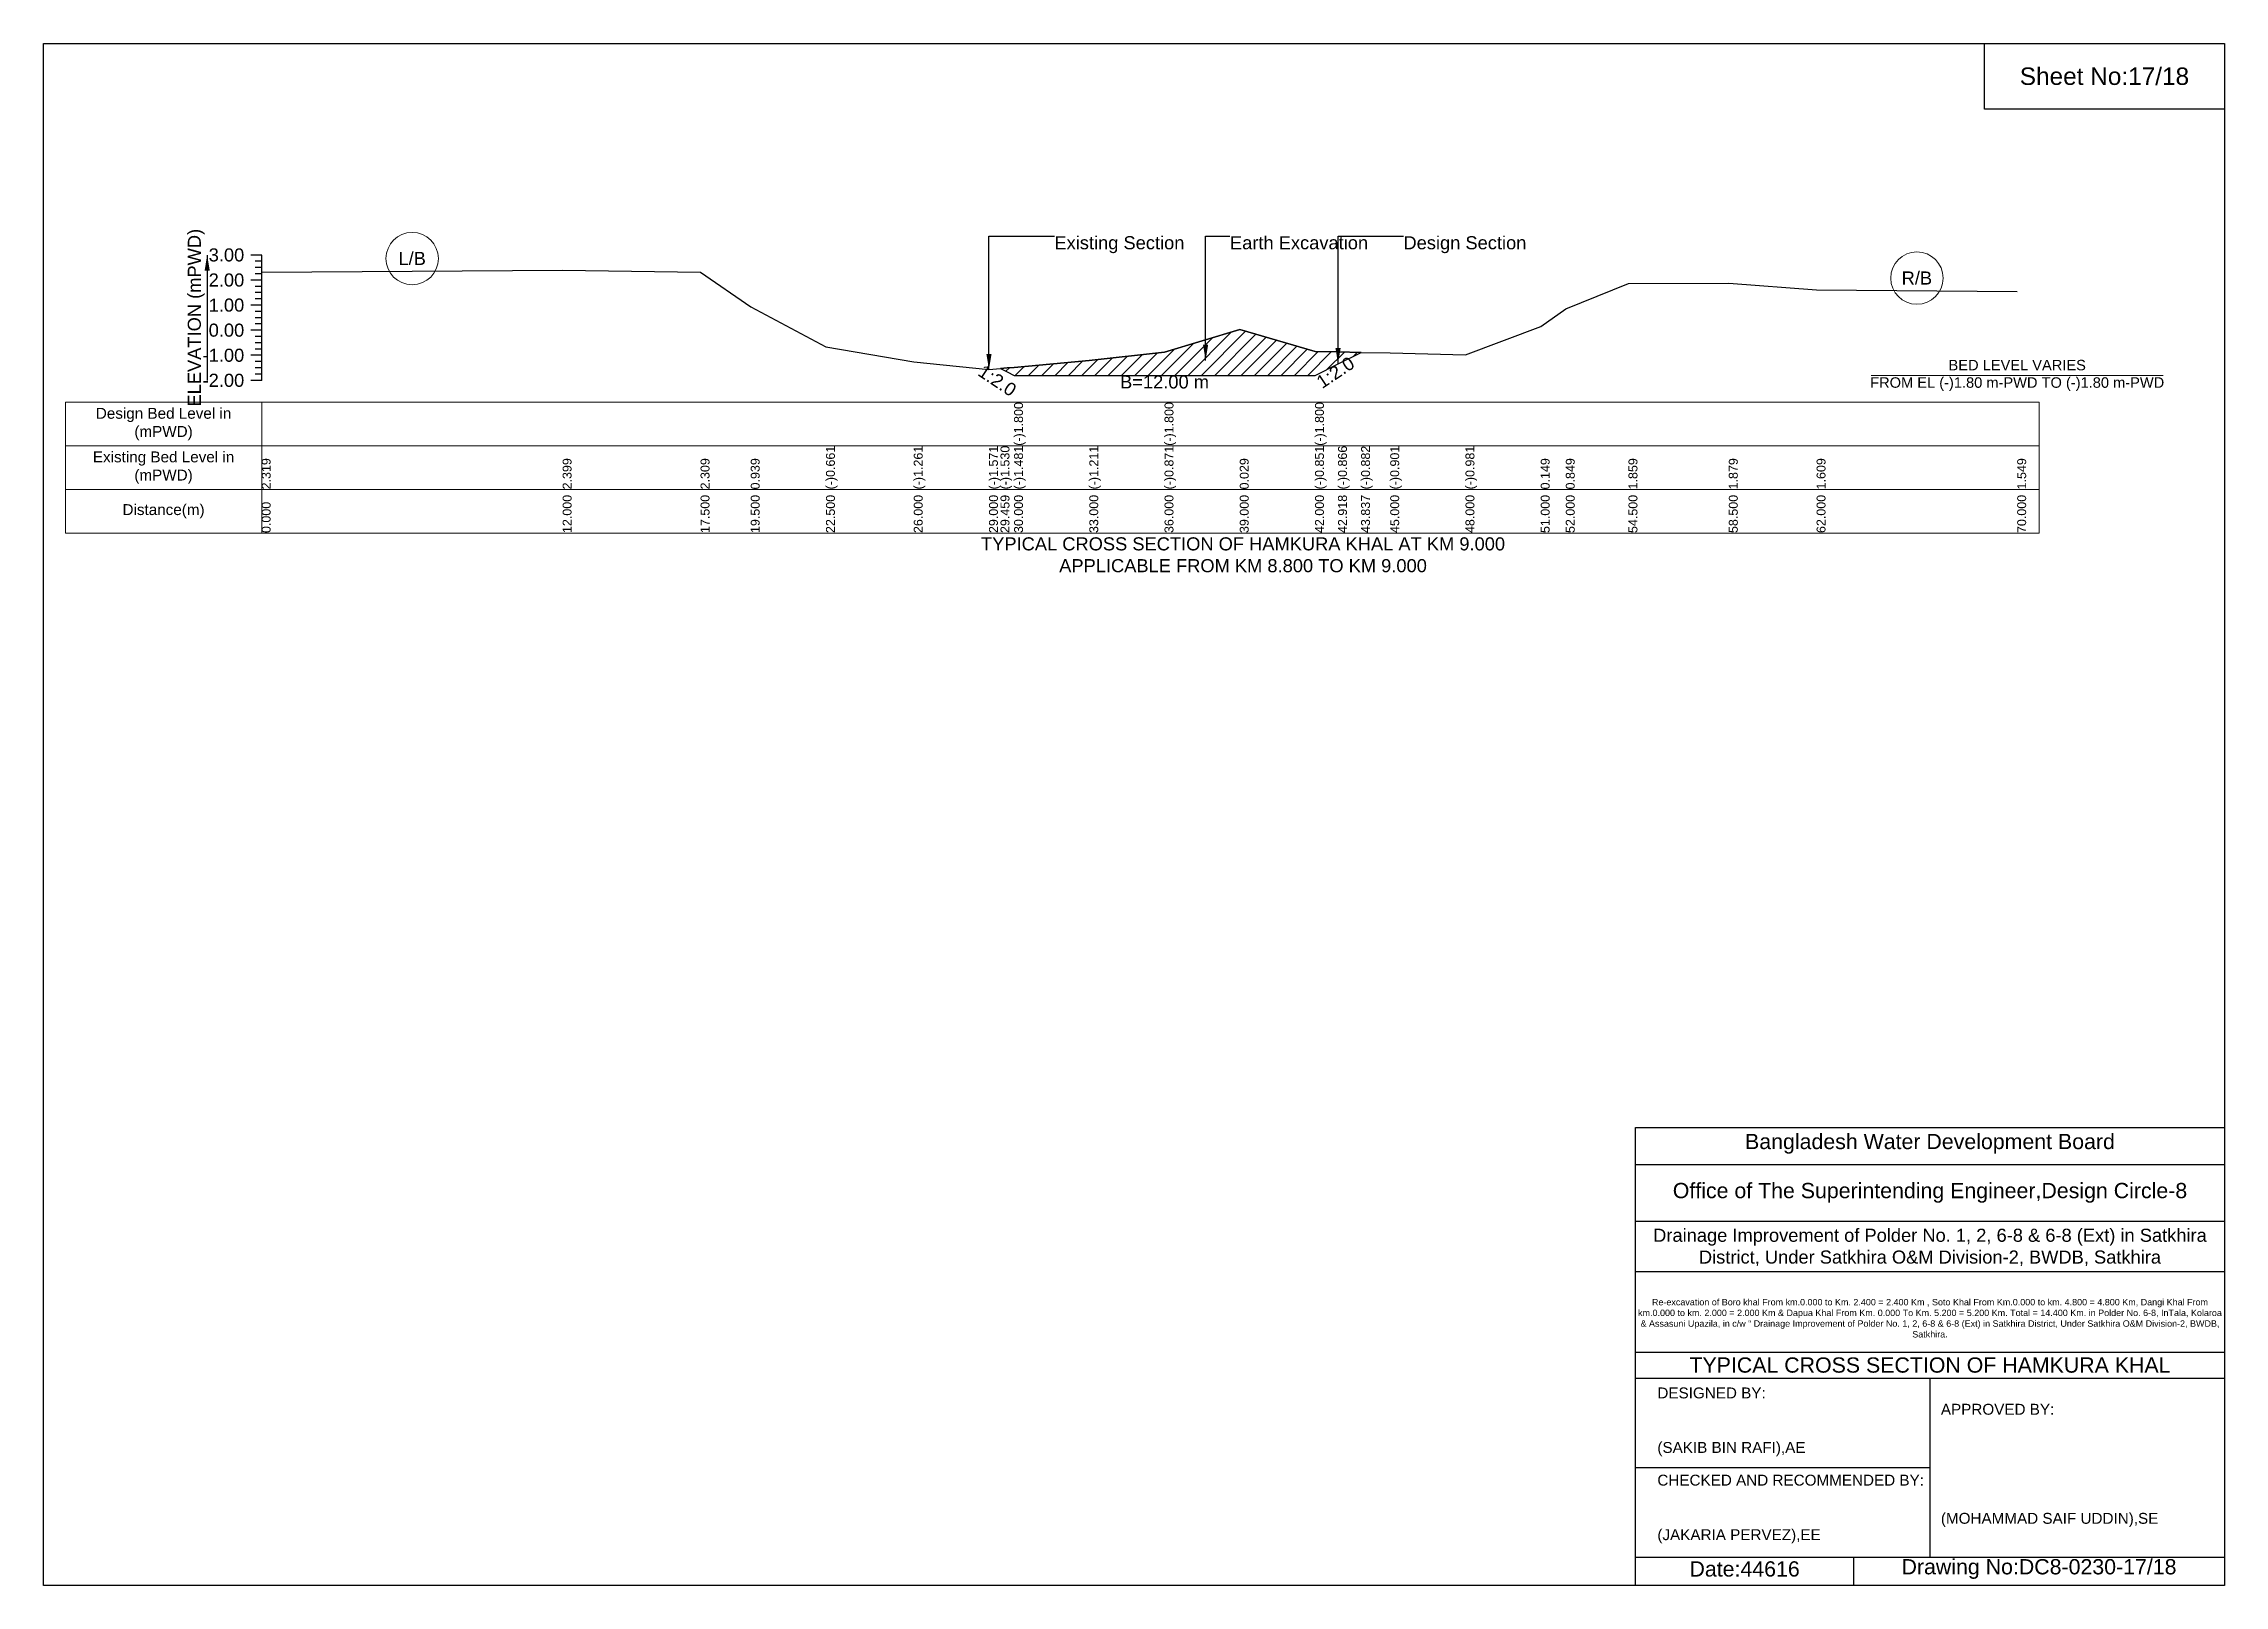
# Model space of a CAD drawing. Header units: inches. Extents: x 91000 to 278000, y -5656 to 20000.
# Drawn here: x 260000 to 268000, y 14344 to 20000 of the extents above; entities that cross this region are included whole.
import ezdxf

# ---------------------------------------------------------------- set-up
doc = ezdxf.new("R2010")
doc.units = ezdxf.units.IN
doc.header["$LTSCALE"] = 7
doc.header["$MEASUREMENT"] = 0
for name, color, linetype, lineweight in [('Cross section Data Border', 7, 'Continuous', 9), ('Cross Section Labels', 7, 'Continuous', 9), ('Existing_Bed_Level for Xsection', 7, 'Continuous', 25)]:
    doc.layers.add(name, color=color, linetype=linetype, lineweight=lineweight)
doc.styles.get("Standard").update_dxf_attribs({"font": 'arial.ttf'})
doc.dimstyles.get("Standard").update_dxf_attribs({"dimtxt": 0.18, "dimasz": 0.18, "dimexe": 0.18, "dimexo": 0.0625, "dimgap": 0.09, "dimtad": 0, "dimtih": 1, "dimtoh": 1, "dimdec": 4, "dimzin": 0, "dimdsep": 46, "dimtxsty": 'Standard', "dimcen": 0.09, "dimadec": 0, "dimazin": 0, "dimtfac": 1, "dimtdec": 4, "dimtofl": 0, "dimtmove": 0, "dimatfit": 3, "dimfxl": 1, "dimtolj": 1, "dimtzin": 0, "dimarcsym": 0})

msp = doc.modelspace()

# ---------------------------------------------------------------- texts
at = {"attachment_point": 5}
for s, insert, char_height in [('Sheet No:17/18', (267560, 19880), 64), ('Bangladesh Water Development Board', (266920, 15964), 56), ('Office of The Superintending Engineer,Design Circle-8', (266920, 15784), 56)]:
    msp.add_mtext(s, dxfattribs=dict(at, insert=insert, char_height=char_height))
for s, insert, char_height, width, attachment_point in [('Drainage Improvement of Polder No. 1, 2, 6-8 & 6-8 (Ext) in Satkhira District, Under Satkhira O&M Division-2, BWDB, Satkhira', (266920, 15584), 48, 2240, 5), ('Re-excavation of Boro khal From km.0.000 to Km. 2.400 = 2.400 Km , Soto Khal From Km.0.000 to km. 4.800 = 4.800 Km, Dangi Khal From km.0.000 to km. 2.000 = 2.000 Km & Dapua Khal From Km. 0.000 To Km. 5.200 = 5.200 Km. Total = 14.400 Km. in Polder No. 6-8, InTala, Kolaroa & Assasuni Upazila, in c/w “ Drainage Improvement of Polder No. 1, 2, 6-8 & 6-8 (Ext) in Satkhira District, Under Satkhira O&M Division-2, BWDB, Satkhira.', (266920, 15324), 23.565, 2160, 5), ('TYPICAL CROSS SECTION OF HAMKURA KHAL', (266920, 15152), 56, 2240, 5), ('DESIGNED BY:^J^J^J(SAKIB BIN RAFI),AE', (265920, 14944), 40, 1120, 4), ('APPROVED BY:^J^J^J^J^J^J(MOHAMMAD SAIF UDDIN),SE', (266960, 14784), 40, 1120, 4), ('CHECKED AND RECOMMENDED BY:^J^J^J(JAKARIA PERVEZ),EE', (265920, 14624), 40, 1120, 4), ('Date:44616', (266240, 14404), 56, 1120, 5), ('Drawing No:DC8-0230-17/18', (267320, 14404), 56, 1760, 5)]:
    msp.add_mtext(s, dxfattribs=dict(insert=insert, char_height=char_height, width=width, attachment_point=attachment_point))
at = {"layer": 'Cross section Data Border', "char_height": 40, "width": 640, "attachment_point": 5}
for s, insert in [('Design Bed Level in (mPWD)', (260440, 18604.5)), ('Existing Bed Level in (mPWD)', (260440, 18444.5)), ('Distance(m)', (260440, 18284.5))]:
    msp.add_mtext(s, dxfattribs=dict(at, insert=insert))
at = {"layer": 'Cross Section Labels'}
for s, insert, char_height, attachment_point in [('Existing Section', (263708, 19293.5), 48, 1), ('Earth Excavation', (264352, 19293.5), 48, 1), ('Design Section', (264988.5, 19293.5), 48, 1), ('L/B', (261352, 19211.6), 48, 5), ('R/B', (266872, 19139.8), 48, 5), ('BED LEVEL VARIES ^JFROM EL (-)1.80 m-PWD TO (-)1.80 m-PWD', (267240, 18782.9), 38.4, 5), ('B=12.00 m', (264112, 18782.9), 48, 2), ('TYPICAL CROSS SECTION OF HAMKURA KHAL AT KM 9.000^JAPPLICABLE FROM KM 8.800 TO KM 9.000', (264400, 18124.5), 48, 5)]:
    msp.add_mtext(s, dxfattribs=dict(at, insert=insert, char_height=char_height, attachment_point=attachment_point))
at = {"layer": 'Cross Section Labels', "char_height": 48, "attachment_point": 2}
for insert, rotation in [((263512.1, 18783.9), 326.30993), ((264725.5, 18813.7), 33.69007)]:
    msp.add_mtext('1:2.0', dxfattribs=dict(at, insert=insert, rotation=rotation))
at = {"layer": 'Existing_Bed_Level for Xsection', "rotation": 90}
for s, insert, char_height, attachment_point in [('ELEVATION (mPWD)', (260560, 18994.5), 48, 5), ('(-)1.800', (263560, 18524.5), 32.8, 1), ('(-)1.800', (264112, 18524.5), 32.8, 1), ('(-)1.800', (264664, 18524.5), 32.8, 1), ('(-)0.661', (262870, 18364.5), 32.8, 1), ('(-)1.261', (263192, 18364.5), 32.8, 1), ('(-)1.571', (263468, 18364.5), 32.8, 1), ('(-)1.530', (263510.3, 18364.5), 32.8, 1), ('(-)1.481', (263560, 18364.5), 32.8, 1), ('(-)1.211', (263836, 18364.5), 32.8, 1), ('(-)0.871', (264112, 18364.5), 32.8, 1), ('(-)0.851', (264664, 18364.5), 32.8, 1), ('(-)0.866', (264748.5, 18364.5), 32.8, 1), ('(-)0.882', (264833, 18364.5), 32.8, 1), ('(-)0.901', (264940, 18364.5), 32.8, 1), ('(-)0.981', (265216, 18364.5), 32.8, 1), ('2.319', (260800, 18364.5), 32.8, 1), ('2.399', (261904, 18364.5), 32.8, 1), ('2.309', (262410, 18364.5), 32.8, 1), ('0.939', (262594, 18364.5), 32.8, 1), ('0.029', (264388, 18364.5), 32.8, 1), ('0.149', (265492, 18364.5), 32.8, 1), ('0.849', (265584, 18364.5), 32.8, 1), ('1.859', (265814, 18364.5), 32.8, 1), ('1.879', (266182, 18364.5), 32.8, 1), ('1.609', (266504, 18364.5), 32.8, 1), ('1.549', (267240, 18364.5), 32.8, 1), ('12.000', (261904, 18204.5), 32.8, 1), ('17.500', (262410, 18204.5), 32.8, 1), ('19.500', (262594, 18204.5), 32.8, 1), ('22.500', (262870, 18204.5), 32.8, 1), ('26.000', (263192, 18204.5), 32.8, 1), ('29.000', (263468, 18204.5), 32.8, 1), ('29.459', (263510.3, 18204.5), 32.8, 1), ('30.000', (263560, 18204.5), 32.8, 1), ('33.000', (263836, 18204.5), 32.8, 1), ('36.000', (264112, 18204.5), 32.8, 1), ('39.000', (264388, 18204.5), 32.8, 1), ('42.000', (264664, 18204.5), 32.8, 1), ('42.918', (264748.5, 18204.5), 32.8, 1), ('43.837', (264833, 18204.5), 32.8, 1), ('45.000', (264940, 18204.5), 32.8, 1), ('48.000', (265216, 18204.5), 32.8, 1), ('51.000', (265492, 18204.5), 32.8, 1), ('52.000', (265584, 18204.5), 32.8, 1), ('54.500', (265814, 18204.5), 32.8, 1), ('58.500', (266182, 18204.5), 32.8, 1), ('62.000', (266504, 18204.5), 32.8, 1), ('70.000', (267240, 18204.5), 32.8, 1), ('0.000', (260800, 18204.5), 32.8, 1)]:
    msp.add_mtext(s, dxfattribs=dict(at, insert=insert, char_height=char_height, attachment_point=attachment_point))
at = {"layer": 'Existing_Bed_Level for Xsection', "char_height": 48, "attachment_point": 6}
for s, insert in [('3.00', (260736, 19224.5)), ('2.00', (260736, 19132.5)), ('1.00', (260736, 19040.5)), ('0.00', (260736, 18948.5)), ('-1.00', (260736, 18856.5)), ('-2.00', (260736, 18764.5))]:
    msp.add_mtext(s, dxfattribs=dict(at, insert=insert))

# ---------------------------------------------------------------- hatches: boundary and pattern name
at = {"layer": 'Existing_Bed_Level for Xsection'}
h = msp.add_hatch(dxfattribs=at)
h.set_pattern_fill('ANSI31', color=256, scale=276, style=0)
h.paths.add_polyline_path([(263510.3, 18807.8), (263535.1, 18795.4), (263560, 18782.9), (263836, 18782.9), (264112, 18782.9), (264388, 18782.9), (264664, 18782.9), (264748.5, 18825.2), (264833, 18867.4), (264748.5, 18868.8), (264664, 18870.2), (264388, 18951.2), (264112, 18868.4), (263836, 18837.1), (263560, 18812.3), (263535.1, 18810)])

# ---------------------------------------------------------------- linework, layer by layer
for points in [[(260000, 20000), (268000, 20000), (268000, 14344), (260000, 14344)], [(267120, 20000), (268000, 20000), (268000, 19760), (267120, 19760)]]:
    msp.add_lwpolyline(points, close=True)
for points in [[(265840, 14344), (265840, 16024), (268000, 16024)], [(265840, 15888), (268000, 15888)], [(265840, 15680), (268000, 15680)], [(265840, 15496), (268000, 15496)], [(265840, 15200), (268000, 15200)], [(265840, 15104), (268000, 15104)], [(266920, 15104), (266920, 14448)], [(265840, 14776), (266920, 14776)], [(265840, 14448), (268000, 14448)], [(266640, 14448), (266640, 14344)]]:
    msp.add_lwpolyline(points)
at = {"layer": 'Cross section Data Border'}
msp.add_lwpolyline([(260080, 18684.5), (267320, 18684.5), (267320, 18204.5), (260080, 18204.5)], close=True, dxfattribs=at)
for points in [[(260800, 18684.5), (260800, 18204.5)], [(260080, 18524.5), (267320, 18524.5)], [(260080, 18364.5), (267320, 18364.5)]]:
    msp.add_lwpolyline(points, dxfattribs=at)
at = {"layer": 'Cross Section Labels'}
msp.add_lwpolyline([(266704.2, 18782.9), (267775.8, 18782.9)], dxfattribs=at)
for centre in [(261352, 19211.6), (266872, 19139.8)]:
    msp.add_circle(centre, 96, dxfattribs=at)
at = {"layer": 'Existing_Bed_Level for Xsection'}
for points in [[(260800, 19224.5), (260760, 19224.5)], [(260800, 19201.5), (260776, 19201.5)], [(260800, 18764.5), (260800, 18856.5), (260800, 18948.5), (260800, 19040.5), (260800, 19132.5), (260800, 19224.5)], [(260800, 19132.5), (260760, 19132.5)], [(260800, 19178.5), (260776, 19178.5)], [(260800, 19155.5), (260776, 19155.5)], [(260800, 19161.9), (261904, 19169.2), (262410, 19161), (262594, 19034.9), (262870, 18887.7), (263192, 18832.5), (263468, 18804), (263510.3, 18807.8), (263535.1, 18810), (263560, 18812.3), (263560, 18812.3), (263836, 18837.1), (264112, 18868.4), (264112, 18868.4), (264388, 18951.2), (264664, 18870.2), (264664, 18870.2), (264748.5, 18868.8), (264833, 18867.4), (264940, 18865.6), (265216, 18858.3), (265492, 18962.2), (265584, 19026.6), (265814, 19119.6), (266182, 19121.4), (266504, 19096.6), (267240, 19091)], [(260800, 19040.5), (260760, 19040.5)], [(260800, 19109.5), (260776, 19109.5)], [(260800, 19086.5), (260776, 19086.5)], [(260800, 19063.5), (260776, 19063.5)], [(260800, 19017.5), (260776, 19017.5)], [(260800, 18994.5), (260776, 18994.5)], [(260800, 18971.5), (260776, 18971.5)], [(260800, 18948.5), (260760, 18948.5)], [(260800, 18925.5), (260776, 18925.5)], [(260800, 18902.5), (260776, 18902.5)], [(260800, 18856.5), (260760, 18856.5)], [(260800, 18879.5), (260776, 18879.5)], [(260800, 18833.5), (260776, 18833.5)], [(260800, 18810.5), (260776, 18810.5)], [(260800, 18764.5), (260760, 18764.5)], [(260800, 18787.5), (260776, 18787.5)]]:
    msp.add_lwpolyline(points, dxfattribs=at)
msp.add_lwpolyline([(263510.3, 18807.8), (263535.1, 18795.4), (263560, 18782.9), (263560, 18782.9), (263836, 18782.9), (264112, 18782.9), (264112, 18782.9), (264388, 18782.9), (264664, 18782.9), (264664, 18782.9), (264748.5, 18825.2), (264833, 18867.4), (264833, 18867.4), (264833, 18867.4), (264748.5, 18868.8), (264664, 18870.2), (264664, 18870.2), (264388, 18951.2), (264112, 18868.4), (264112, 18868.4), (263836, 18837.1), (263560, 18812.3), (263560, 18812.3), (263535.1, 18810)], close=True, dxfattribs=at)

msp.set_redraw_order([(e.dxf.handle, doc.entitydb.next_handle()) for e in msp.query("TEXT MTEXT ATTDEF DIMENSION ARC_DIMENSION")])  # texts and dimensions are drawn at this point

# ---------------------------------------------------------------- leaders
at = {"layer": 'Cross Section Labels', "annotation_type": 0, "has_hookline": 1, "hookline_direction": 0}
for points, text_width in [([(263468, 18804), (263468, 19293.5), (263707.9, 19293.5)], 467.2), ([(264262.6, 18837.8), (264262.6, 19293.5), (264351.9, 19293.5)], 497), ([(264748.5, 18825.2), (264748.5, 19293.5), (264988.4, 19293.5)], 441.2)]:
    msp.add_leader(points, dimstyle='Standard', override={"dimasz": 57.6}, dxfattribs=dict(at, text_width=text_width))
at = {"layer": 'Existing_Bed_Level for Xsection'}
msp.add_leader([(260600, 19224.5), (260600, 18764.5)], dimstyle='Standard', override={"dimasz": 57.6}, dxfattribs=at)

doc.saveas('drawing.dxf')
